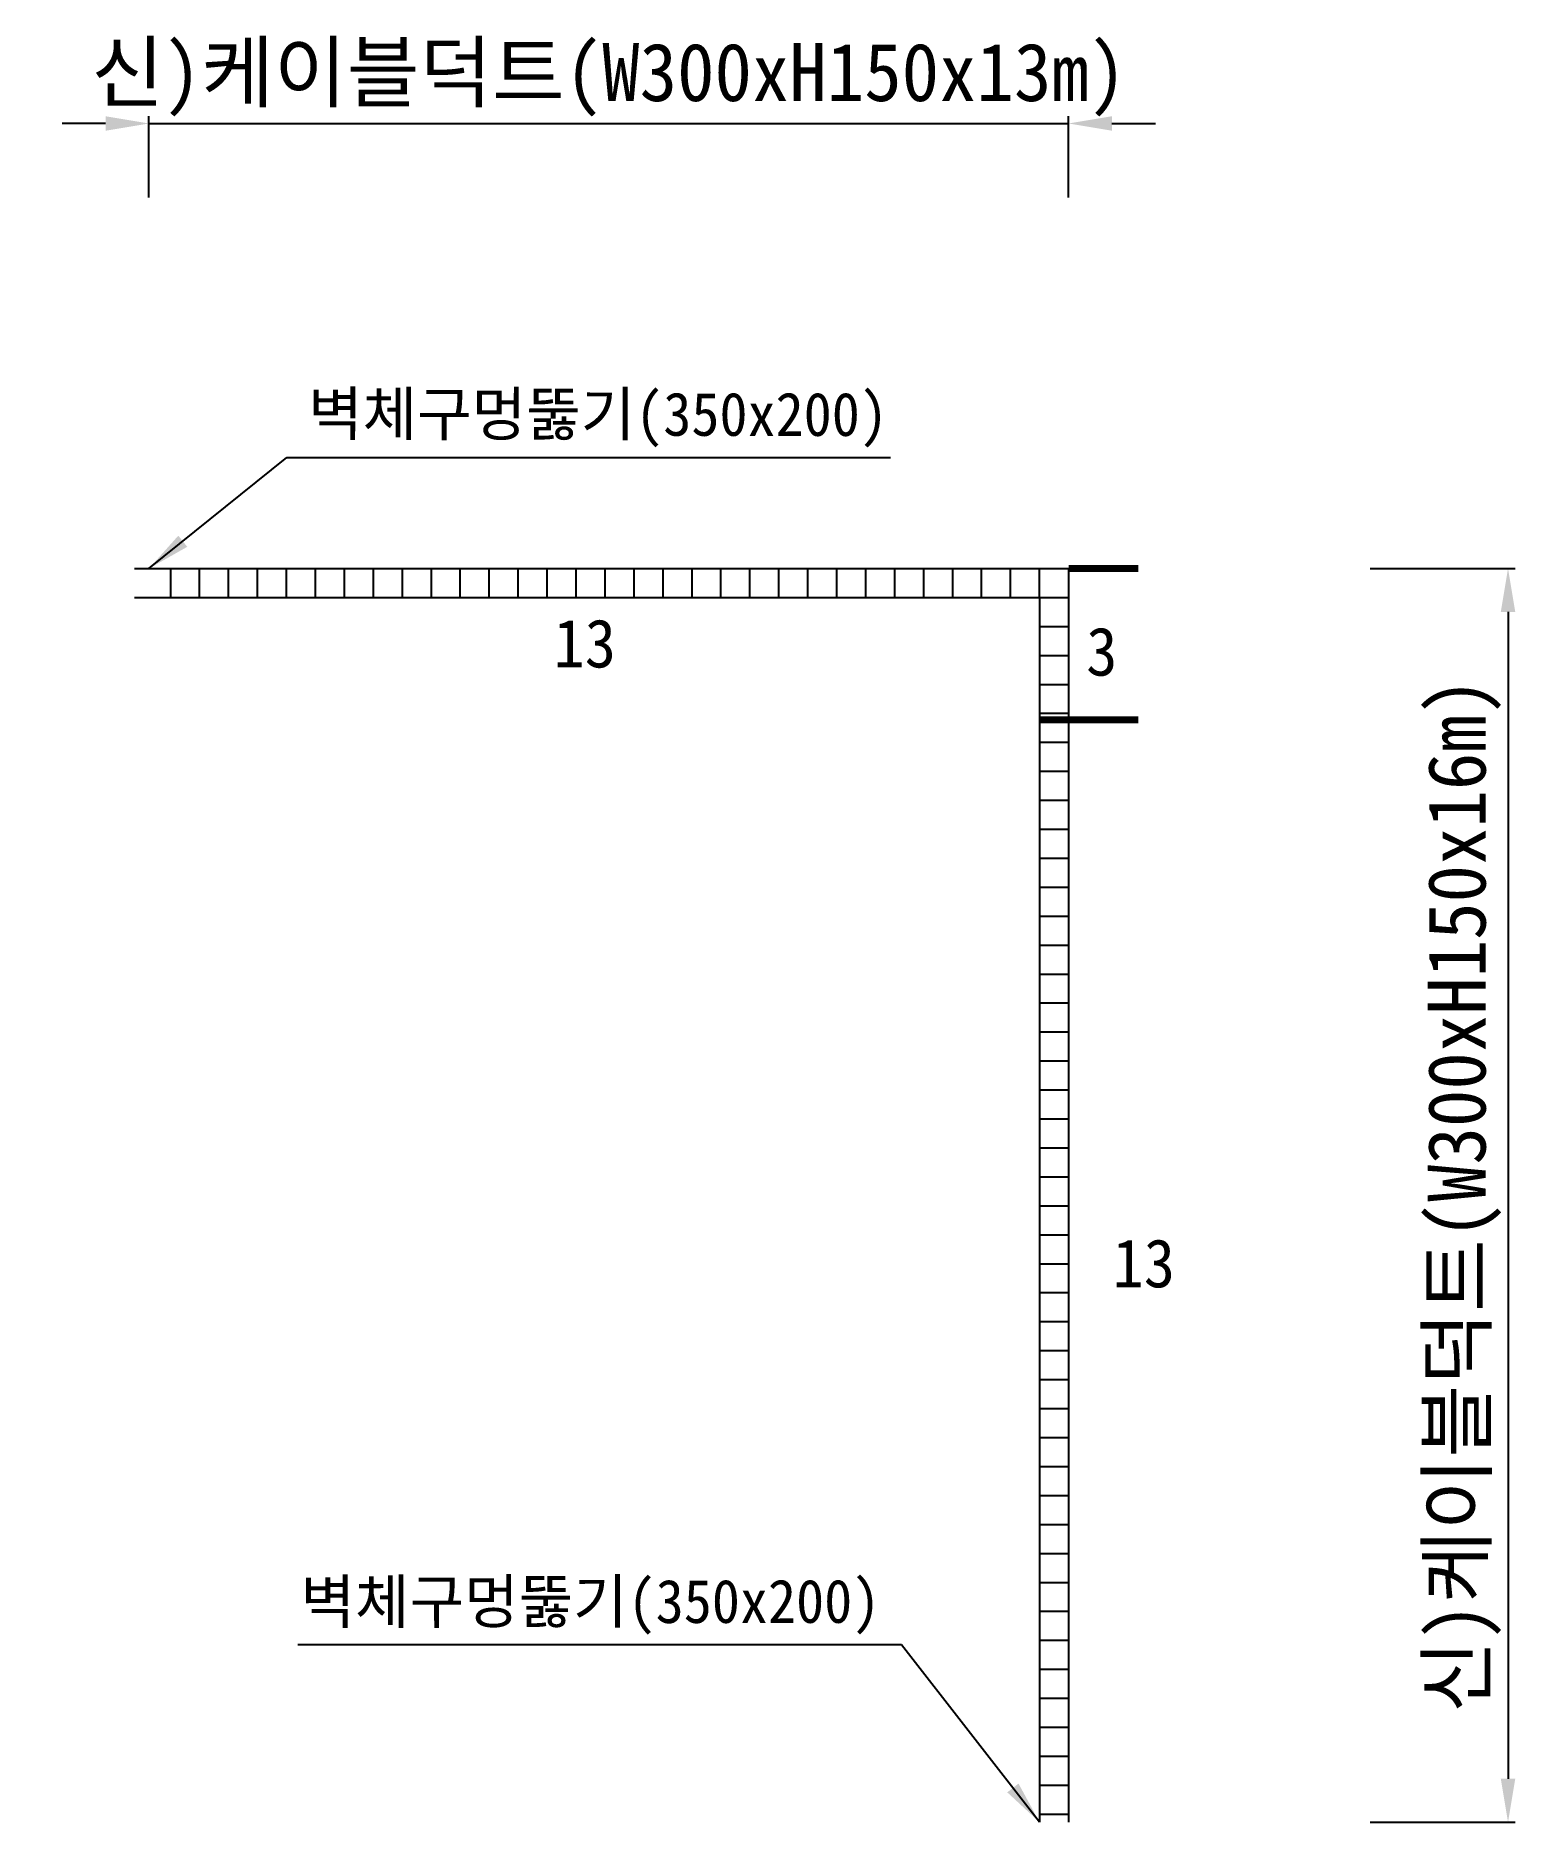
# Model space of a CAD drawing. Extents: x -212 to 226, y -69 to 145.
# Drawn here: x 72.6 to 93.03, y -68.95 to -44.28 of the extents above; entities that cross this region are included whole.
import ezdxf
from ezdxf.enums import TextEntityAlignment as Align

# ---------------------------------------------------------------- set-up
doc = ezdxf.new("R2010")
doc.units = 0
doc.header["$MEASUREMENT"] = 0
doc.layers.get('Defpoints').update_dxf_attribs({"linetype": 'CONTINUOUS'})
for name, color, linetype in [('TZ-DIMS', 1, 'CONTINUOUS'), ('TZ-LEAL', 1, 'CONTINUOUS'), ('TZ-LINE', 7, 'CONTINUOUS'), ('TZ-TEXT', 6, 'CONTINUOUS')]:
    doc.layers.add(name, color=color, linetype=linetype)
doc.styles.get("Standard").update_dxf_attribs({"font": 'GulimChe.ttf'})
doc.dimstyles.new('D200', dxfattribs={"dimscale": 0.2, "dimtxt": 3, "dimasz": 3, "dimexe": 0.5, "dimexo": 0.5, "dimgap": 0.5, "dimtad": 1, "dimdec": 0, "dimzin": 1, "dimdsep": 46, "dimlunit": 6, "dimtxsty": 'Standard', "dimcen": 1, "dimclrd": 1, "dimclre": 1, "dimclrt": 3, "dimadec": 0, "dimazin": 0, "dimtfac": 1, "dimtdec": 0, "dimtix": 1, "dimtmove": 2, "dimatfit": 3, "dimfxl": 0, "dimtvp": 2, "dimlwd": -1, "dimlwe": -1, "dimarcsym": 0})

msp = doc.modelspace()

# ---------------------------------------------------------------- texts
at = {"layer": 'TZ-DIMS'}
for s, height, p in [('13', 0.6667, (80.182, -52.679, 170.703)), ('3', 0.667, (87.323, -52.791, 170.703)), ('13', 0.6667, (87.903, -61.239, 170.703))]:
    msp.add_text(s, height=height, dxfattribs=at).set_placement(p, align=Align.MIDDLE)
at = {"layer": 'TZ-TEXT'}
for rotation, p in [(359.9482, (80.365, -49.548)), (0.0518, (80.26, -65.944))]:
    msp.add_text('벽체구멍뚫기(350x200)', height=0.6, rotation=rotation, dxfattribs=at).set_placement(p, align=Align.MIDDLE)

# ---------------------------------------------------------------- blocks, each defined once
blk = doc.blocks.new('*D27')
at = {"layer": 'Defpoints', "color": 0, "ltscale": 2}
for p in [(86.863, -45.495), (74.163, -46.618, 512.11), (86.863, -46.618, 512.11)]:
    blk.add_point(p, dxfattribs=at)
at = {"layer": 'TZ-TEXT', "color": 1, "ltscale": 2}
for p, q in [((73.563, -45.495), (72.963, -45.495)), ((74.163, -46.518), (74.163, -45.395)), ((74.163, -45.495), (86.863, -45.495)), ((86.863, -46.518), (86.863, -45.395)), ((87.463, -45.495), (88.063, -45.495))]:
    blk.add_line(p, q, dxfattribs=at)
for points in [[(73.563, -45.395), (73.563, -45.595), (74.163, -45.495)], [(87.463, -45.395), (87.463, -45.595), (86.863, -45.495)]]:
    blk.add_solid(points, dxfattribs=at)
at = {"layer": 'TZ-TEXT', "color": 3, "ltscale": 2, "insert": (80.513, -44.892), "char_height": 0.8, "attachment_point": 5}
blk.add_mtext('{\\C6;신)케이블덕트(W300xH150x13m)}', dxfattribs=at)
blk = doc.blocks.new('*D28')
at = {"layer": 'Defpoints', "color": 0, "ltscale": 2}
for p in [(90.928, -51.64, 512.11), (90.928, -68.953, 512.11), (92.933, -68.953)]:
    blk.add_point(p, dxfattribs=at)
at = {"layer": 'TZ-TEXT', "color": 1, "ltscale": 2}
for p, q in [((91.028, -51.64), (93.033, -51.64)), ((92.933, -52.24), (92.933, -68.353)), ((91.028, -68.953), (93.033, -68.953))]:
    blk.add_line(p, q, dxfattribs=at)
for points in [[(92.833, -52.24), (93.033, -52.24), (92.933, -51.64)], [(92.833, -68.353), (93.033, -68.353), (92.933, -68.953)]]:
    blk.add_solid(points, dxfattribs=at)
at = {"layer": 'TZ-TEXT', "color": 3, "ltscale": 2, "insert": (92.33, -60.297), "char_height": 0.8, "attachment_point": 5, "rotation": 90}
blk.add_mtext('{\\C6;신)케이블덕트(W300xH150x16m)}', dxfattribs=at)

# ---------------------------------------------------------------- dimensions: what is measured, and where the dimension line sits
at = {"layer": 'TZ-TEXT', "ltscale": 2}
dim = msp.add_linear_dim(base=(86.863, -45.495), p1=(74.163, -46.618, 512.11), p2=(86.863, -46.618, 512.11), text='{\\C6;신)케이블덕트(W300xH150x13m)}', dimstyle='D200', override={"dimtxt": 4}, dxfattribs=at)
dim.commit()
dim.dimension.update_dxf_attribs({"geometry": '*D27', "text_midpoint": (80.513, -44.892)})
dim = msp.add_linear_dim(base=(92.933, -68.953), p1=(90.928, -51.64, 512.11), p2=(90.928, -68.953, 512.11), angle=90, text='{\\C6;신)케이블덕트(W300xH150x16m)}', dimstyle='D200', override={"dimtxt": 4}, dxfattribs=at)
dim.commit()
dim.dimension.update_dxf_attribs({"geometry": '*D28', "text_midpoint": (92.33, -60.297)})

# ---------------------------------------------------------------- linework, layer by layer
at = {"layer": 'TZ-LEAL', "elevation": 512.11}
for points in [[(76.068, -50.106), (84.405, -50.106)], [(84.558, -66.502), (76.221, -66.502)]]:
    msp.add_lwpolyline(points, dxfattribs=at)
at = {"layer": 'TZ-LINE', "elevation": 512.11}
for points in [[(73.963, -51.64), (86.863, -51.64), (86.863, -54.54), (86.863, -68.953)], [(74.463, -52.04), (74.463, -51.64)], [(74.863, -52.04), (74.863, -51.64)], [(75.263, -52.04), (75.263, -51.64)], [(75.663, -52.04), (75.663, -51.64)], [(76.063, -52.04), (76.063, -51.64)], [(76.463, -52.04), (76.463, -51.64)], [(76.863, -52.04), (76.863, -51.64)], [(77.263, -52.04), (77.263, -51.64)], [(77.663, -52.04), (77.663, -51.64)], [(78.063, -52.04), (78.063, -51.64)], [(78.463, -52.04), (78.463, -51.64)], [(78.863, -52.04), (78.863, -51.64)], [(79.263, -52.04), (79.263, -51.64)], [(79.663, -52.04), (79.663, -51.64)], [(80.063, -52.04), (80.063, -51.64)], [(80.463, -52.04), (80.463, -51.64)], [(80.863, -52.04), (80.863, -51.64)], [(81.263, -52.04), (81.263, -51.64)], [(81.663, -52.04), (81.663, -51.64)], [(82.063, -52.04), (82.063, -51.64)], [(82.463, -52.04), (82.463, -51.64)], [(82.863, -52.04), (82.863, -51.64)], [(83.263, -52.04), (83.263, -51.64)], [(83.663, -52.04), (83.663, -51.64)], [(84.063, -52.04), (84.063, -51.64)], [(84.463, -52.04), (84.463, -51.64)], [(84.863, -52.04), (84.863, -51.64)], [(85.263, -52.04), (85.263, -51.64)], [(85.663, -52.04), (85.663, -51.64)], [(86.063, -52.04), (86.063, -51.64)], [(86.463, -52.04), (86.463, -51.64)], [(73.963, -52.04), (86.463, -52.04), (86.463, -54.54), (86.463, -68.953)], [(86.463, -52.04), (86.863, -52.04)], [(86.463, -52.44), (86.863, -52.44)], [(86.463, -52.84), (86.863, -52.84)], [(86.463, -53.24), (86.863, -53.24)], [(86.463, -53.64), (86.863, -53.64)], [(86.463, -54.04), (86.863, -54.04)], [(86.463, -54.44), (86.863, -54.44)], [(86.463, -54.84), (86.863, -54.84)], [(86.463, -55.24), (86.863, -55.24)], [(86.463, -55.64), (86.863, -55.64)], [(86.463, -56.04), (86.863, -56.04)], [(86.463, -56.44), (86.863, -56.44)], [(86.463, -56.84), (86.863, -56.84)], [(86.463, -57.24), (86.863, -57.24)], [(86.463, -57.64), (86.863, -57.64)], [(86.463, -58.04), (86.863, -58.04)], [(86.463, -58.44), (86.863, -58.44)], [(86.463, -58.84), (86.863, -58.84)], [(86.463, -59.24), (86.863, -59.24)], [(86.463, -59.64), (86.863, -59.64)], [(86.463, -60.04), (86.863, -60.04)], [(86.463, -60.44), (86.863, -60.44)], [(86.463, -60.84), (86.863, -60.84)], [(86.463, -61.24), (86.863, -61.24)], [(86.463, -61.64), (86.863, -61.64)], [(86.463, -62.04), (86.863, -62.04)], [(86.463, -62.44), (86.863, -62.44)], [(86.463, -62.84), (86.863, -62.84)], [(86.463, -63.24), (86.863, -63.24)], [(86.463, -63.64), (86.863, -63.64)], [(86.463, -64.04), (86.863, -64.04)], [(86.463, -64.44), (86.863, -64.44)], [(86.463, -64.84), (86.863, -64.84)], [(86.463, -65.24), (86.863, -65.24)], [(86.463, -65.64), (86.863, -65.64)], [(86.463, -66.04), (86.863, -66.04)], [(86.463, -66.44), (86.863, -66.44)], [(86.463, -66.84), (86.863, -66.84)], [(86.463, -67.24), (86.863, -67.24)], [(86.463, -67.64), (86.863, -67.64)], [(86.463, -68.04), (86.863, -68.04)], [(86.463, -68.44), (86.863, -68.44)], [(86.463, -68.84), (86.863, -68.84)]]:
    msp.add_lwpolyline(points, dxfattribs=at)
at = {"layer": 'TZ-LINE', "ltscale": 2, "const_width": 0.1, "elevation": 512.11}
for points in [[(86.863, -51.64), (87.825, -51.64)], [(86.463, -53.73), (87.825, -53.73)]]:
    msp.add_lwpolyline(points, dxfattribs=at)

msp.set_redraw_order([(e.dxf.handle, doc.entitydb.next_handle()) for e in msp.query("TEXT MTEXT ATTDEF DIMENSION ARC_DIMENSION")])  # texts and dimensions are drawn at this point

# ---------------------------------------------------------------- leaders
at = {"layer": 'TZ-LEAL'}
for points in [[(74.163, -51.64, 512.11), (76.068, -50.106, 512.11)], [(86.463, -68.953, 512.11), (84.558, -66.502, 512.11)]]:
    msp.add_leader(points, dimstyle='D200', dxfattribs=at)

doc.saveas('drawing.dxf')
